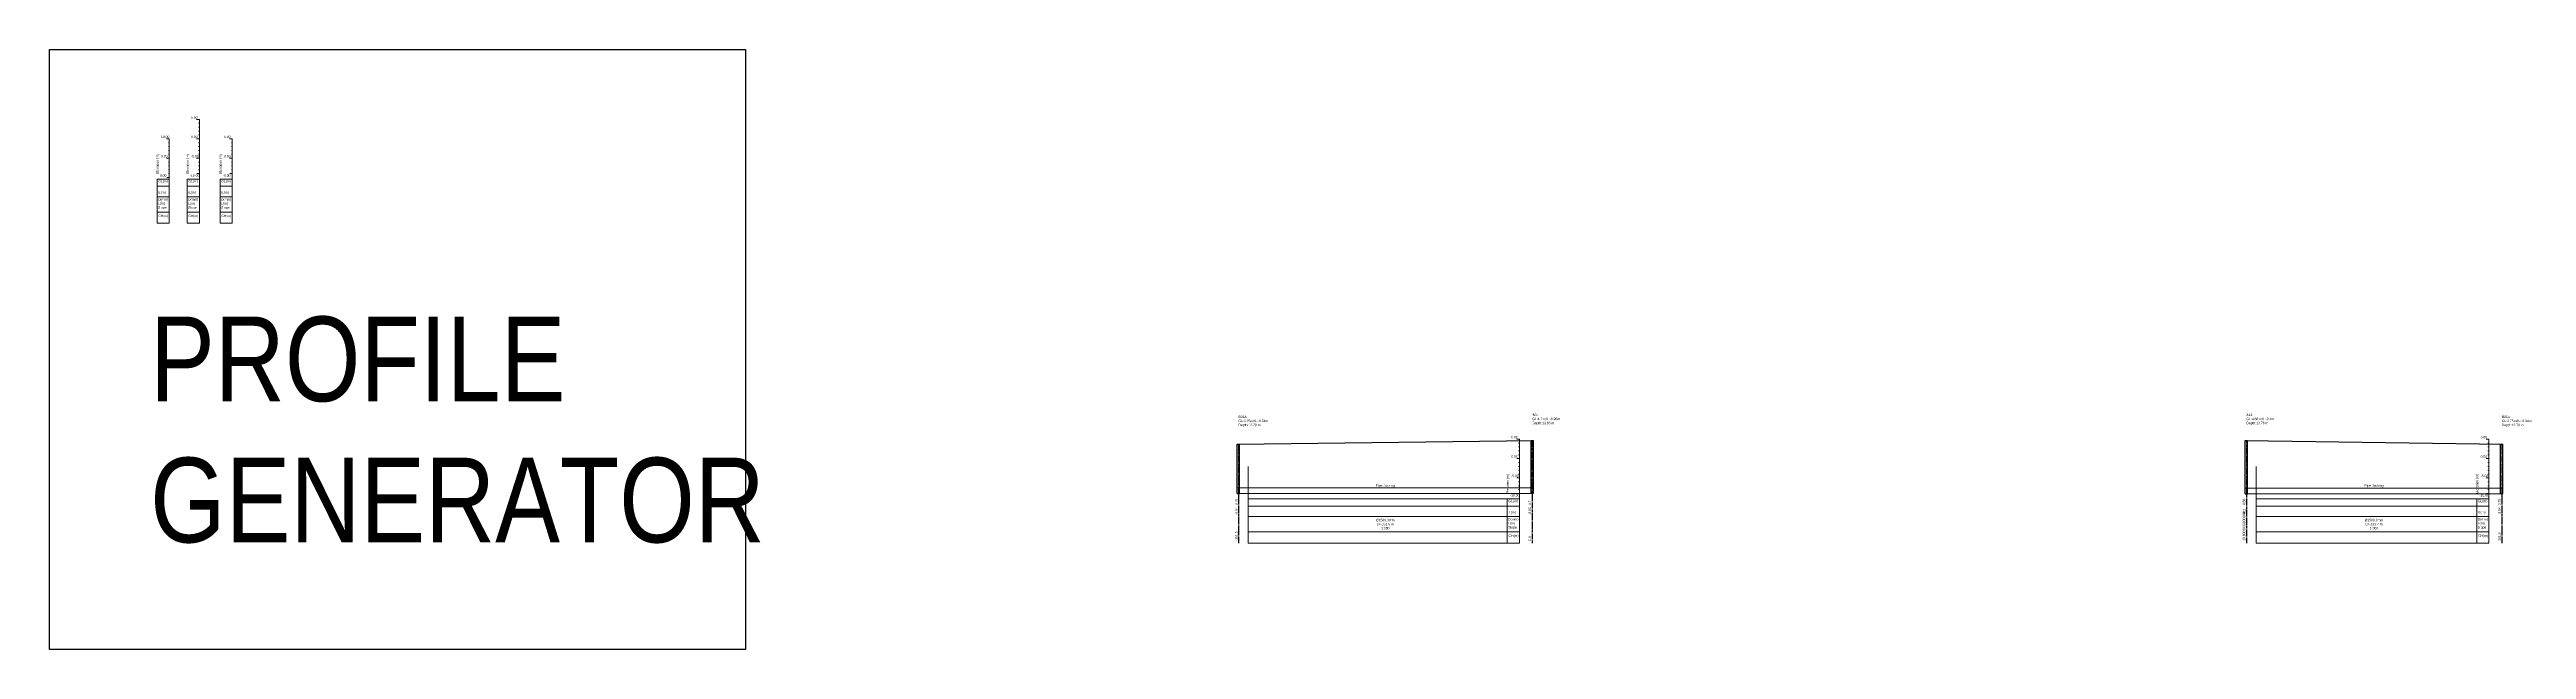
# Model space of a CAD drawing. Header units: metres. Extents: x -765 to 513, y -99 to 211.
import ezdxf

# ---------------------------------------------------------------- set-up
doc = ezdxf.new("R2010")
doc.units = ezdxf.units.M
doc.header["$MEASUREMENT"] = 0
doc.linetypes.add('CENTER', pattern=[2, 1.25, -0.25, 0.25, -0.25])
doc.layers.add('PDF_PDF2_Geometry', color=253, linetype='Continuous', lineweight=9, true_color=0xababab)
doc.layers.add('PDF_Text', color=7, linetype='Continuous')
doc.layers.add('SM_PP_GRIDTEXT', color=7, linetype='Continuous', lineweight=5)
doc.styles.add('ALL', font='swissc.ttf')

# ---------------------------------------------------------------- blocks, each defined once
blk = doc.blocks.new('template')
at = {"layer": 'PDF_PDF2_Geometry'}
blk.add_line((0, 24.6), (0, 43.6), dxfattribs=at)
at = {"layer": 'SM_PP_GRIDTEXT'}
for p, q in [((0, 43.6), (-1.4, 43.6)), ((0, 41.6), (-0.5, 41.6)), ((0, 39.6), (-0.5, 39.6)), ((0, 0), (0, 43.6)), ((0, 33.6), (-1.4, 33.6)), ((0, 25.6), (-1.3, 25.6)), ((0, 37.6), (-0.5, 37.6)), ((0, 35.6), (-0.5, 35.6)), ((0, 31.6), (-0.5, 31.6)), ((0, 29.6), (-0.5, 29.6)), ((0, 27.6), (-0.5, 27.6)), ((-6.3, 22.8), (-6.3, 0)), ((0, 22.8), (-6.3, 22.8)), ((-6.3, 19.1), (0, 19.1)), ((0, 13.7), (-6.3, 13.7)), ((-6.3, 0), (0, 0))]:
    blk.add_line(p, q, dxfattribs=at)
blk.add_lwpolyline([(-6.3, 5.8), (0, 5.8)], dxfattribs=at)
at = {"layer": 'PDF_Text', "char_height": 1.26, "attachment_point": 7, "style": 'ALL'}
for s, insert in [('5.00', (-4.3, 44)), ('0.00', (-4.3, 34)), ('IL(m)', (-5.8, 14.9)), ('GL(m)', (-5.7, 20.7)), ('-5.00', (-4.9, 24)), ('CH(m)', (-5.6, 2.8))]:
    blk.add_mtext(s, dxfattribs=dict(at, insert=insert))
at = {"layer": 'PDF_Text', "insert": (-5.1, 25.5), "char_height": 1.26, "attachment_point": 7, "rotation": 90, "style": 'ALL'}
blk.add_mtext('Elevation (m)', dxfattribs=at)
at = {"layer": 'PDF_Text', "insert": (-5.8, 7.1), "char_height": 1.26, "width": 12.567, "attachment_point": 7, "style": 'ALL'}
blk.add_mtext('D(mm)\\P\\pxt2;L(m)\\P\\ptz;Slope', dxfattribs=at)
blk = doc.blocks.new('template0510')
at = {"layer": 'PDF_PDF2_Geometry'}
blk.add_line((0, 24.6), (0, 43.6), dxfattribs=at)
at = {"layer": 'SM_PP_GRIDTEXT'}
for p, q in [((0, 43.6), (-1.4, 43.6)), ((0, 41.6), (-0.5, 41.6)), ((0, 39.6), (-0.5, 39.6)), ((0, 0), (0, 43.6)), ((0, 33.6), (-1.4, 33.6)), ((0, 37.6), (-0.5, 37.6)), ((0, 35.6), (-0.5, 35.6)), ((0, 31.6), (-0.5, 31.6)), ((0, 29.6), (-0.5, 29.6)), ((0, 27.6), (-0.5, 27.6)), ((0, 25.6), (-0.5, 25.6)), ((-6.3, 22.8), (-6.3, 0)), ((0, 22.8), (-6.3, 22.8)), ((-6.3, 19.1), (0, 19.1)), ((0, 13.7), (-6.3, 13.7)), ((0, 23.6), (-1.3, 23.6)), ((-6.3, 0), (0, 0))]:
    blk.add_line(p, q, dxfattribs=at)
blk.add_lwpolyline([(-6.3, 5.8), (0, 5.8)], dxfattribs=at)
at = {"layer": 'PDF_Text', "char_height": 1.26, "attachment_point": 7, "style": 'ALL'}
for s, insert in [('10.00', (-4.3, 44)), ('5.00', (-4.3, 34)), ('IL(m)', (-5.8, 14.9)), ('GL(m)', (-5.7, 20.7)), ('0.00', (-4.9, 24)), ('CH(m)', (-5.6, 2.8))]:
    blk.add_mtext(s, dxfattribs=dict(at, insert=insert))
at = {"layer": 'PDF_Text', "insert": (-5.1, 25.5), "char_height": 1.26, "attachment_point": 7, "rotation": 90, "style": 'ALL'}
blk.add_mtext('Elevation (m)', dxfattribs=at)
at = {"layer": 'PDF_Text', "insert": (-5.8, 7.1), "char_height": 1.26, "width": 12.567, "attachment_point": 7, "style": 'ALL'}
blk.add_mtext('D(mm)\\P\\pxt2;L(m)\\P\\ptz;Slope', dxfattribs=at)
blk = doc.blocks.new('template10505')
at = {"layer": 'PDF_PDF2_Geometry'}
blk.add_line((0, 24.6), (0, 53.6), dxfattribs=at)
at = {"layer": 'SM_PP_GRIDTEXT'}
for p, q in [((0, 53.6), (-1.4, 53.6)), ((0, 51.6), (-0.5, 51.6)), ((0, 0), (0, 53.6)), ((0, 43.6), (-1.4, 43.6)), ((0, 49.6), (-0.5, 49.6)), ((0, 47.6), (-0.5, 47.6)), ((0, 45.6), (-0.5, 45.6)), ((0, 41.6), (-0.5, 41.6)), ((0, 39.6), (-0.5, 39.6)), ((0, 33.6), (-1.4, 33.6)), ((0, 25.6), (-1.3, 25.6)), ((0, 37.6), (-0.5, 37.6)), ((0, 35.6), (-0.5, 35.6)), ((0, 31.6), (-0.5, 31.6)), ((0, 29.6), (-0.5, 29.6)), ((0, 27.6), (-0.5, 27.6)), ((-6.3, 22.8), (-6.3, 0)), ((0, 22.8), (-6.3, 22.8)), ((-6.3, 19.1), (0, 19.1)), ((0, 13.7), (-6.3, 13.7)), ((-6.3, 0), (0, 0))]:
    blk.add_line(p, q, dxfattribs=at)
blk.add_lwpolyline([(-6.3, 5.8), (0, 5.8)], dxfattribs=at)
at = {"layer": 'PDF_Text', "char_height": 1.26, "attachment_point": 7, "style": 'ALL'}
for s, insert in [('5.00', (-4.3, 54)), ('0.00', (-4.3, 44)), ('-5.00', (-4.3, 34)), ('IL(m)', (-5.8, 14.9)), ('GL(m)', (-5.7, 20.7)), ('-10.00', (-4.9, 24)), ('CH(m)', (-5.6, 2.8))]:
    blk.add_mtext(s, dxfattribs=dict(at, insert=insert))
at = {"layer": 'PDF_Text', "insert": (-5.1, 25.5), "char_height": 1.26, "attachment_point": 7, "rotation": 90, "style": 'ALL'}
blk.add_mtext('Elevation (m)', dxfattribs=at)
at = {"layer": 'PDF_Text', "insert": (-5.8, 7.1), "char_height": 1.26, "width": 12.567, "attachment_point": 7, "style": 'ALL'}
blk.add_mtext('D(mm)\\P\\pxt2;L(m)\\P\\ptz;Slope', dxfattribs=at)

msp = doc.modelspace()

# ---------------------------------------------------------------- linework, layer by layer
for p, q in [((-152.1, -15.1), (0.6, -14.9)), ((-152.1, -18.1), (0.6, -17.9)), ((367.7, -15.2), (500.6, -15.1)), ((367.7, -18.2), (500.6, -18.1))]:
    msp.add_line(p, q)
msp.add_lwpolyline([(-764.7, 211.2), (-405.7, 211.2), (-405.7, -98.6), (-764.7, -98.6)], close=True)
at = {"layer": 'GROUND_ELEVATION', "color": 3}
for p, q in [((-152.1, 7.5), (0.6, 9.4)), ((367.7, 9.3), (500.6, 7.5))]:
    msp.add_line(p, q, dxfattribs=at)
at = {"layer": 'lines', "color": 8, "linetype": 'CENTER'}
for p, q in [((-151.5, 7.5), (-151.5, -43.6)), ((0, 9.4), (0, -43.6)), ((368.3, 9.3), (368.3, -43.6)), ((500, 7.5), (500, -43.6))]:
    msp.add_line(p, q, dxfattribs=at)
at = {"layer": 'Profile Manhole'}
for p, q in [((-152.1, -18.1), (-152.1, 7.5)), ((-152.1, 7.5), (-150.9, 7.5)), ((-150.9, -18.1), (-150.9, 7.5)), ((-0.6, -17.9), (-0.6, 9.4)), ((-0.6, 9.4), (0.6, 9.4)), ((0.6, -17.9), (0.6, 9.4)), ((367.7, -18.2), (367.7, 9.3)), ((367.7, 9.3), (368.9, 9.3)), ((368.9, -18.2), (368.9, 9.3)), ((499.4, -18.1), (499.4, 7.5)), ((499.4, 7.5), (500.6, 7.5)), ((500.6, -18.1), (500.6, 7.5)), ((-152.1, -18.1), (-150.9, -18.1)), ((-0.6, -17.9), (0.6, -17.9)), ((367.7, -18.2), (368.9, -18.2)), ((499.4, -18.1), (500.6, -18.1))]:
    msp.add_line(p, q, dxfattribs=at)
at = {"layer": 'SM_PP_GRIDTEXT'}
for p, q in [((-146.5, -43.6), (-146.5, -4)), ((373.3, -43.6), (373.3, -4)), ((-6.6, -20.8), (-146.5, -20.8)), ((-6.6, -24.5), (-146.5, -24.5)), ((493.4, -20.8), (373.3, -20.8)), ((493.4, -24.5), (373.3, -24.5)), ((-6.6, -29.9), (-146.5, -29.9)), ((-6.6, -37.8), (-146.5, -37.8)), ((493.4, -29.9), (373.3, -29.9)), ((493.4, -37.8), (373.3, -37.8)), ((-6.6, -43.6), (-146.5, -43.6)), ((493.4, -43.6), (373.3, -43.6))]:
    msp.add_line(p, q, dxfattribs=at)

# ---------------------------------------------------------------- block references
for name, p in [('template0510', (-702.9, 121.5)), ('template10505', (-687.4, 121.5)), ('template', (-670.4, 121.5)), ('template10505', (-6.6, -43.6)), ('template10505', (493.4, -43.6))]:
    msp.add_blockref(name, p)

# ---------------------------------------------------------------- texts
at = {"insert": (-712.8, 73.3), "char_height": 43.701, "width": 227.419, "attachment_point": 1, "style": 'ALL'}
msp.add_mtext('PROFILE GENERATOR', dxfattribs=at)
at = {"layer": 'ANNOTATION', "color": 7, "char_height": 1.26, "style": 'ALL'}
for s, insert, attachment_point in [('B01A\\PGL:3.75m/IL:-9.04m\\PDepth:12.79 m', (-151.5, 22.2), 1), ('B01\\PGL:4.7m/IL:-8.96m\\PDepth:13.66 m', (0, 23.2), 1), ('A12\\PGL:4.66m/IL:-9.1m\\PDepth:13.76 m', (368.3, 23.2), 1), ('B01A\\PGL:3.75m/IL:-9.04m\\PDepth:12.79 m', (500, 22.2), 1), ('Pipe Jacking', (-75.8, -13.3), 2), ('Pipe Jacking', (434.1, -13.3), 2), ('Ø1500.0mm\\PL=-151.5 m\\P1:300', (-75.8, -31.1), 2), ('Ø1500.0mm\\PL=-131.7 m\\P1:300', (434.1, -31.1), 2)]:
    msp.add_mtext(s, dxfattribs=dict(at, insert=insert, attachment_point=attachment_point))
at = {"layer": 'PDF_text', "color": 7, "style": 'ALL'}
for s, p in [('3.75', (-152.1, -24.1)), ('4.7', (-0.6, -24.1)), ('4.66', (367.7, -24.1)), ('3.75', (499.4, -24.1)), ('-9.04', (-152.1, -29)), ('-8.96', (-0.6, -29)), ('-9.1', (367.7, -29)), ('19.80000000000001', (367.7, -42.5)), ('-9.04', (499.4, -29)), ('-151.5', (-152.1, -42.5)), ('0.0', (-0.6, -42.5)), ('151.5', (499.4, -42.5))]:
    msp.add_text(s, height=1.26, rotation=90, dxfattribs=at).set_placement(p)

doc.saveas('drawing.dxf')
